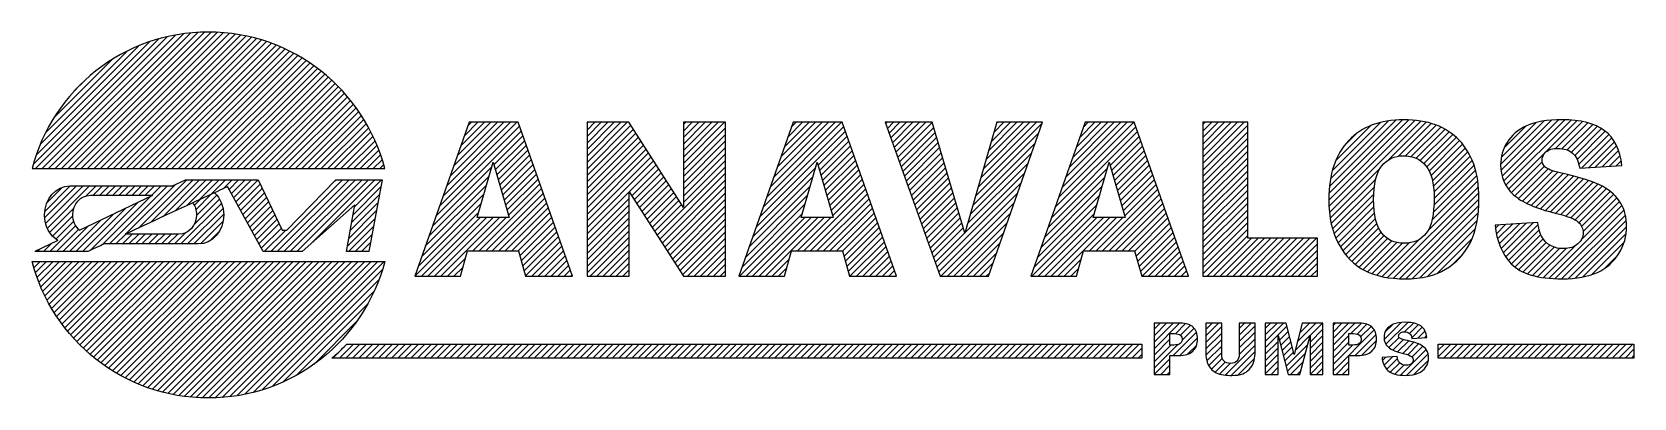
# Model space of a CAD drawing. Header units: millimetres. Extents: x 16.7 to 60.3, y 23.1 to 33.
import ezdxf

# ---------------------------------------------------------------- set-up
doc = ezdxf.new("R2010")
doc.units = ezdxf.units.MM
doc.header["$MEASUREMENT"] = 0
doc.layers.add('Layer 1', color=7, linetype='Continuous')

msp = doc.modelspace()

# ---------------------------------------------------------------- linework, layer by layer
at = {"color": 0}
for p, q in [((16.705, 29.433), (20.125, 32.853)), ((16.771, 29.322), (20.363, 32.914)), ((16.784, 29.689), (19.869, 32.773)), ((16.948, 29.322), (20.586, 32.96)), ((17.124, 29.322), (20.796, 32.993)), ((17.301, 29.322), (20.996, 33.016)), ((17.478, 29.322), (21.187, 33.031)), ((17.655, 29.322), (21.371, 33.038)), ((17.832, 29.322), (21.548, 33.039)), ((18.008, 29.322), (21.72, 33.034)), ((18.185, 29.322), (21.886, 33.023)), ((18.362, 29.322), (22.046, 33.007)), ((18.539, 29.322), (22.203, 32.986)), ((18.715, 29.322), (22.355, 32.962)), ((18.892, 29.322), (22.503, 32.933)), ((19.069, 29.322), (22.647, 32.9)), ((19.246, 29.322), (22.787, 32.864)), ((19.422, 29.322), (22.925, 32.825)), ((19.599, 29.322), (23.058, 32.781)), ((19.776, 29.322), (23.189, 32.735)), ((16.892, 29.974), (19.585, 32.666)), ((17.039, 30.298), (19.261, 32.519)), ((17.266, 30.701), (18.857, 32.292)), ((19.953, 29.322), (23.317, 32.686)), ((20.13, 29.322), (23.441, 32.634)), ((20.306, 29.322), (23.563, 32.579)), ((20.483, 29.322), (23.683, 32.522)), ((20.66, 29.322), (23.799, 32.461)), ((20.837, 29.322), (23.913, 32.399)), ((21.013, 29.322), (24.025, 32.334)), ((21.19, 29.322), (24.134, 32.266)), ((21.367, 29.322), (24.241, 32.196)), ((21.544, 29.322), (24.346, 32.124)), ((21.721, 29.322), (24.447, 32.049)), ((21.897, 29.322), (24.548, 31.972)), ((22.074, 29.322), (24.645, 31.893)), ((17.823, 31.435), (18.12, 31.732)), ((22.251, 29.322), (24.74, 31.811)), ((22.428, 29.322), (24.834, 31.728)), ((22.604, 29.322), (24.924, 31.642)), ((22.781, 29.322), (25.013, 31.554)), ((22.958, 29.322), (25.099, 31.463)), ((23.135, 29.322), (25.183, 31.371)), ((23.312, 29.322), (25.266, 31.276)), ((23.488, 29.322), (25.345, 31.179)), ((23.665, 29.322), (25.423, 31.079)), ((23.842, 29.322), (25.498, 30.978)), ((24.019, 29.322), (25.571, 30.874)), ((24.195, 29.322), (25.641, 30.768)), ((24.372, 29.322), (25.71, 30.659)), ((24.549, 29.322), (25.775, 30.548)), ((27.865, 28.572), (29.874, 30.581)), ((27.961, 28.845), (29.697, 30.581)), ((28.058, 29.119), (29.52, 30.581)), ((28.155, 29.392), (29.343, 30.581)), ((28.252, 29.666), (29.166, 30.581)), ((28.348, 29.939), (28.99, 30.581)), ((28.445, 30.213), (28.813, 30.581)), ((28.542, 30.486), (28.636, 30.581)), ((31.784, 30.547), (31.818, 30.581)), ((31.784, 30.37), (31.995, 30.581)), ((31.784, 30.193), (32.172, 30.581)), ((31.784, 30.017), (32.348, 30.581)), ((31.784, 29.84), (32.525, 30.581)), ((31.784, 29.663), (32.702, 30.581)), ((31.784, 29.486), (32.879, 30.581)), ((34.408, 30.519), (34.47, 30.581)), ((34.408, 30.342), (34.647, 30.581)), ((34.408, 30.165), (34.823, 30.581)), ((34.408, 29.989), (35, 30.581)), ((34.408, 29.812), (35.177, 30.581)), ((34.408, 29.635), (35.354, 30.581)), ((34.408, 29.458), (35.53, 30.581)), ((36.676, 28.544), (38.712, 30.581)), ((36.773, 28.818), (38.536, 30.581)), ((36.869, 29.091), (38.359, 30.581)), ((36.966, 29.365), (38.182, 30.581)), ((37.063, 29.638), (38.005, 30.581)), ((37.159, 29.912), (37.829, 30.581)), ((37.256, 30.185), (37.652, 30.581)), ((37.353, 30.459), (37.475, 30.581)), ((39.916, 30.547), (39.95, 30.581)), ((39.962, 30.416), (40.127, 30.581)), ((40.009, 30.286), (40.303, 30.581)), ((40.055, 30.156), (40.48, 30.581)), ((40.101, 30.025), (40.657, 30.581)), ((40.148, 29.895), (40.834, 30.581)), ((40.194, 29.764), (41.011, 30.581)), ((40.241, 29.634), (41.18, 30.574)), ((42.43, 28.818), (44.171, 30.559)), ((42.502, 29.067), (44.016, 30.581)), ((42.574, 29.316), (43.839, 30.581)), ((42.646, 29.565), (43.662, 30.581)), ((42.718, 29.814), (43.485, 30.581)), ((42.791, 30.063), (43.309, 30.581)), ((42.863, 30.312), (43.132, 30.581)), ((42.935, 30.56), (42.955, 30.581)), ((44.627, 28.54), (46.667, 30.581)), ((44.724, 28.814), (46.491, 30.581)), ((44.82, 29.087), (46.314, 30.581)), ((44.917, 29.361), (46.137, 30.581)), ((45.014, 29.634), (45.96, 30.581)), ((45.11, 29.908), (45.783, 30.581)), ((45.207, 30.181), (45.607, 30.581)), ((45.304, 30.455), (45.43, 30.581)), ((48.549, 30.518), (48.612, 30.581)), ((48.549, 30.341), (48.789, 30.581)), ((48.549, 30.165), (48.965, 30.581)), ((48.549, 29.988), (49.142, 30.581)), ((48.549, 29.811), (49.319, 30.581)), ((48.549, 29.634), (49.496, 30.581)), ((48.549, 29.458), (49.673, 30.581)), ((51.977, 28.465), (54.159, 30.648)), ((51.981, 28.646), (53.986, 30.651)), ((51.983, 28.295), (54.324, 30.636)), ((51.994, 28.837), (53.802, 30.644)), ((51.994, 28.129), (54.481, 30.616)), ((52.023, 29.042), (53.604, 30.623)), ((52.075, 29.27), (53.382, 30.578)), ((53.595, 29.553), (54.629, 30.587)), ((53.878, 29.66), (54.768, 30.55)), ((56.655, 29.431), (57.844, 30.62)), ((56.665, 29.265), (58.042, 30.642)), ((56.676, 29.629), (57.625, 30.578)), ((56.695, 29.117), (58.227, 30.65)), ((56.739, 28.985), (58.404, 30.65)), ((56.797, 28.866), (58.573, 30.642)), ((56.868, 28.761), (58.734, 30.626)), ((58.153, 29.869), (58.886, 30.601)), ((58.324, 29.863), (59.029, 30.567)), ((24.726, 29.322), (25.839, 30.435)), ((24.903, 29.322), (25.899, 30.319)), ((25.079, 29.322), (25.957, 30.2)), ((27.671, 28.025), (29.988, 30.342)), ((27.768, 28.298), (29.942, 30.472)), ((29.247, 29.424), (30.035, 30.211)), ((31.784, 29.31), (32.975, 30.5)), ((31.784, 29.133), (33.044, 30.392)), ((31.784, 28.956), (33.113, 30.285)), ((31.784, 28.779), (33.182, 30.177)), ((34.408, 29.281), (35.557, 30.43)), ((34.408, 29.105), (35.557, 30.253)), ((36.482, 27.997), (38.814, 30.329)), ((36.579, 28.271), (38.768, 30.459)), ((38.072, 29.41), (38.86, 30.198)), ((40.287, 29.504), (41.221, 30.437)), ((40.333, 29.373), (41.261, 30.301)), ((40.38, 29.243), (41.301, 30.164)), ((42.358, 28.569), (44.076, 30.288)), ((44.433, 27.993), (46.767, 30.327)), ((44.53, 28.267), (46.721, 30.457)), ((46.025, 29.408), (46.813, 30.196)), ((48.549, 29.281), (49.769, 30.5)), ((48.549, 29.104), (49.769, 30.324)), ((48.549, 28.927), (49.769, 30.147)), ((52.167, 29.54), (53.12, 30.493)), ((52.422, 29.972), (52.696, 30.245)), ((54.065, 29.669), (54.9, 30.505)), ((54.219, 29.647), (55.024, 30.452)), ((54.352, 29.603), (55.141, 30.392)), ((54.466, 29.541), (55.25, 30.325)), ((54.563, 29.46), (55.353, 30.251)), ((54.644, 29.365), (55.449, 30.17)), ((56.753, 29.883), (57.354, 30.484)), ((58.467, 29.829), (59.162, 30.524)), ((58.581, 29.767), (59.286, 30.471)), ((58.672, 29.68), (59.4, 30.409)), ((58.739, 29.571), (59.504, 30.336)), ((58.784, 29.439), (59.597, 30.252)), ((58.856, 29.335), (59.68, 30.158)), ((25.256, 29.322), (26.013, 30.079)), ((25.433, 29.322), (26.065, 29.954)), ((25.61, 29.322), (26.115, 29.827)), ((25.786, 29.322), (26.162, 29.698)), ((29.286, 29.286), (30.081, 30.081)), ((29.326, 29.149), (30.127, 29.95)), ((29.366, 29.012), (30.173, 29.82)), ((29.406, 28.875), (30.219, 29.689)), ((31.784, 28.602), (33.251, 30.069)), ((31.784, 28.426), (33.32, 29.961)), ((31.784, 28.249), (33.389, 29.853)), ((31.784, 28.072), (33.458, 29.746)), ((34.408, 28.928), (35.557, 30.077)), ((34.408, 28.751), (35.557, 29.9)), ((34.408, 28.574), (35.557, 29.723)), ((38.111, 29.273), (38.906, 30.067)), ((38.151, 29.136), (38.953, 29.937)), ((38.191, 28.998), (38.999, 29.806)), ((38.23, 28.861), (39.045, 29.676)), ((40.426, 29.112), (41.341, 30.028)), ((40.472, 28.982), (41.382, 29.891)), ((40.519, 28.852), (41.422, 29.754)), ((42.213, 28.071), (43.886, 29.744)), ((42.286, 28.32), (43.981, 30.016)), ((46.064, 29.271), (46.859, 30.066)), ((46.104, 29.133), (46.906, 29.935)), ((46.144, 28.996), (46.952, 29.804)), ((46.183, 28.859), (46.998, 29.674)), ((48.549, 28.75), (49.769, 29.97)), ((48.549, 28.574), (49.769, 29.793)), ((54.71, 29.254), (55.538, 30.082)), ((54.762, 29.129), (55.62, 29.988)), ((54.8, 28.991), (55.695, 29.886)), ((54.826, 28.84), (55.764, 29.778)), ((54.84, 28.677), (55.826, 29.663)), ((59.045, 29.346), (59.751, 30.053)), ((59.233, 29.358), (59.813, 29.938)), ((59.422, 29.37), (59.864, 29.812)), ((59.61, 29.381), (59.905, 29.677)), ((25.963, 29.322), (26.206, 29.564)), ((26.14, 29.322), (26.246, 29.428)), ((27.575, 27.751), (29.189, 29.366)), ((29.445, 28.738), (30.266, 29.558)), ((29.485, 28.601), (30.312, 29.428)), ((29.525, 28.464), (30.358, 29.297)), ((31.784, 27.895), (33.527, 29.638)), ((31.784, 27.719), (33.596, 29.53)), ((32.932, 28.689), (33.665, 29.422)), ((33.001, 28.581), (33.734, 29.315)), ((33.692, 27.505), (35.557, 29.37)), ((34.408, 28.398), (35.557, 29.546)), ((36.386, 27.724), (38.003, 29.341)), ((38.27, 28.724), (39.091, 29.545)), ((38.31, 28.587), (39.137, 29.415)), ((38.35, 28.45), (39.184, 29.284)), ((40.565, 28.721), (41.462, 29.618)), ((40.612, 28.591), (41.502, 29.481)), ((40.658, 28.46), (41.542, 29.345)), ((42.141, 27.822), (43.792, 29.473)), ((44.337, 27.72), (45.954, 29.337)), ((46.223, 28.722), (47.044, 29.543)), ((46.263, 28.585), (47.09, 29.413)), ((46.302, 28.448), (47.137, 29.282)), ((48.549, 28.397), (49.769, 29.617)), ((48.549, 28.22), (49.769, 29.44)), ((48.549, 28.043), (49.769, 29.263)), ((52.016, 27.974), (53.384, 29.342)), ((54.821, 28.128), (55.971, 29.278)), ((54.838, 28.322), (55.93, 29.413)), ((54.845, 28.505), (55.882, 29.542)), ((56.95, 28.666), (57.787, 29.503)), ((57.042, 28.581), (57.847, 29.386)), ((57.142, 28.504), (57.95, 29.312)), ((57.251, 28.436), (58.077, 29.262)), ((57.366, 28.374), (58.215, 29.224)), ((59.799, 29.393), (59.937, 29.531)), ((17.017, 27.978), (17.887, 28.848)), ((17.018, 28.155), (17.711, 28.848)), ((17.044, 27.827), (18.064, 28.848)), ((17.08, 28.393), (17.496, 28.81)), ((17.091, 27.697), (18.241, 28.848)), ((18.149, 28.579), (18.418, 28.848)), ((18.341, 28.594), (18.595, 28.848)), ((18.517, 28.594), (18.771, 28.848)), ((18.694, 28.594), (18.948, 28.848)), ((18.782, 27.268), (20.362, 28.848)), ((18.871, 28.594), (19.125, 28.848)), ((19.048, 28.594), (19.302, 28.848)), ((19.224, 28.594), (19.478, 28.848)), ((19.241, 27.55), (20.578, 28.887)), ((19.401, 28.594), (19.655, 28.848)), ((19.571, 27.703), (20.884, 29.015)), ((19.578, 28.594), (19.832, 28.848)), ((19.755, 28.594), (20.009, 28.848)), ((19.901, 27.856), (21.061, 29.015)), ((19.932, 28.594), (20.186, 28.848)), ((20.231, 28.009), (21.237, 29.015)), ((20.561, 28.162), (21.414, 29.015)), ((20.89, 28.315), (21.591, 29.015)), ((21.22, 28.468), (21.768, 29.015)), ((21.55, 28.621), (21.944, 29.015)), ((21.88, 28.774), (22.121, 29.015)), ((22.038, 28.755), (22.298, 29.015)), ((22.1, 28.641), (22.475, 29.015)), ((22.163, 28.527), (22.652, 29.015)), ((22.226, 28.413), (22.827, 29.014)), ((22.288, 28.298), (22.885, 28.895)), ((23.172, 27.061), (25.126, 29.015)), ((23.349, 27.061), (25.303, 29.015)), ((23.525, 27.061), (25.48, 29.015)), ((23.702, 27.061), (25.657, 29.015)), ((23.879, 27.061), (25.834, 29.015)), ((24.303, 27.308), (26.01, 29.015)), ((24.865, 28.931), (24.95, 29.015)), ((24.865, 28.931), (24.95, 29.015)), ((25.413, 28.065), (26.168, 28.82)), ((25.451, 28.279), (26.187, 29.015)), ((27.381, 27.204), (29.046, 28.87)), ((27.478, 27.478), (29.118, 29.118)), ((29.564, 28.327), (30.404, 29.167)), ((29.604, 28.19), (30.45, 29.036)), ((29.644, 28.053), (30.497, 28.906)), ((33.07, 28.474), (33.803, 29.207)), ((33.139, 28.366), (33.872, 29.099)), ((33.208, 28.258), (33.941, 28.991)), ((33.277, 28.151), (34.01, 28.884)), ((33.761, 27.397), (35.557, 29.193)), ((33.83, 27.289), (35.557, 29.016)), ((33.899, 27.182), (35.557, 28.839)), ((36.192, 27.177), (37.86, 28.845)), ((36.289, 27.45), (37.932, 29.093)), ((38.389, 28.313), (39.23, 29.154)), ((38.429, 28.176), (39.276, 29.023)), ((38.469, 28.039), (39.322, 28.892)), ((40.704, 28.33), (41.583, 29.208)), ((40.751, 28.2), (41.623, 29.072)), ((40.797, 28.069), (41.663, 28.935)), ((40.843, 27.939), (41.703, 28.799)), ((41.307, 26.635), (43.602, 28.929)), ((42.069, 27.573), (43.697, 29.201)), ((44.143, 27.173), (45.811, 28.841)), ((44.24, 27.446), (45.883, 29.089)), ((46.342, 28.311), (47.183, 29.152)), ((46.382, 28.174), (47.229, 29.021)), ((46.422, 28.037), (47.275, 28.89)), ((48.549, 27.867), (49.769, 29.086)), ((48.549, 27.69), (49.769, 28.909)), ((52.043, 27.825), (53.255, 29.036)), ((52.078, 27.682), (53.217, 28.821)), ((53.578, 26.355), (56.05, 28.827)), ((54.678, 27.632), (56.031, 28.985)), ((54.784, 27.914), (56.005, 29.135)), ((57.487, 28.318), (58.359, 29.191)), ((57.612, 28.267), (58.501, 29.156)), ((57.743, 28.221), (58.641, 29.119)), ((57.878, 28.179), (58.779, 29.081)), ((58.016, 28.141), (58.915, 29.04)), ((58.157, 28.105), (59.049, 28.996)), ((58.298, 28.069), (59.178, 28.949)), ((58.434, 28.029), (59.303, 28.897)), ((58.564, 27.982), (59.421, 28.839)), ((17.97, 27.644), (19.963, 28.594)), ((18.252, 27.09), (19.566, 28.404)), ((18.582, 27.244), (19.903, 28.565)), ((20.727, 27.268), (21.834, 28.375)), ((21.093, 27.811), (21.776, 28.493)), ((21.093, 28.321), (21.258, 28.486)), ((21.137, 28.2), (21.55, 28.621)), ((21.153, 28.047), (21.703, 28.597)), ((22.351, 28.184), (22.942, 28.776)), ((22.413, 28.07), (23, 28.657)), ((22.476, 27.956), (23.057, 28.537)), ((22.538, 27.842), (23.115, 28.418)), ((25.337, 27.636), (26.087, 28.385)), ((25.375, 27.85), (26.127, 28.602)), ((27.188, 26.657), (28.904, 28.373)), ((27.284, 26.931), (28.975, 28.621)), ((28.849, 27.082), (30.543, 28.775)), ((29.026, 27.082), (30.589, 28.644)), ((29.203, 27.082), (30.635, 28.514)), ((29.38, 27.082), (30.681, 28.383)), ((31.784, 27.542), (32.93, 28.688)), ((31.784, 27.365), (32.93, 28.511)), ((33.346, 28.043), (34.079, 28.776)), ((33.415, 27.935), (34.148, 28.668)), ((33.485, 27.828), (34.217, 28.56)), ((33.554, 27.72), (34.286, 28.452)), ((33.968, 27.074), (35.557, 28.662)), ((34.038, 26.967), (35.557, 28.486)), ((35.999, 26.63), (37.717, 28.348)), ((36.096, 26.903), (37.789, 28.596)), ((37.688, 27.082), (39.368, 28.762)), ((37.865, 27.082), (39.415, 28.631)), ((38.042, 27.082), (39.461, 28.501)), ((38.219, 27.082), (39.507, 28.37)), ((40.89, 27.808), (41.743, 28.662)), ((40.936, 27.678), (41.784, 28.525)), ((40.983, 27.548), (41.824, 28.389)), ((41.354, 26.504), (43.507, 28.658)), ((41.416, 26.39), (43.412, 28.386)), ((44.046, 26.899), (45.74, 28.593)), ((45.643, 27.082), (47.321, 28.76)), ((45.82, 27.082), (47.368, 28.629)), ((45.997, 27.082), (47.414, 28.499)), ((46.173, 27.082), (47.46, 28.368)), ((48.549, 27.513), (49.769, 28.733)), ((48.549, 27.336), (49.769, 28.556)), ((48.549, 27.16), (49.769, 28.379)), ((52.122, 27.55), (53.201, 28.629)), ((52.17, 27.422), (53.197, 28.448)), ((53.736, 26.335), (56.06, 28.66)), ((53.899, 26.322), (56.064, 28.486)), ((58.684, 27.924), (59.531, 28.772)), ((58.783, 27.847), (59.636, 28.7)), ((58.85, 27.383), (59.892, 28.426)), ((58.859, 27.746), (59.732, 28.62)), ((58.899, 27.609), (59.817, 28.528)), ((17.153, 27.583), (17.814, 28.244)), ((17.232, 27.485), (17.784, 28.037)), ((17.692, 27.061), (18.553, 27.922)), ((17.869, 27.061), (18.89, 28.083)), ((18.045, 27.061), (19.228, 28.243)), ((20.904, 27.268), (21.874, 28.238)), ((21.08, 27.268), (21.892, 28.08)), ((22.601, 27.727), (23.173, 28.299)), ((22.663, 27.613), (23.23, 28.18)), ((22.726, 27.499), (23.288, 28.061)), ((22.789, 27.385), (23.346, 27.942)), ((25.262, 27.206), (26.005, 27.95)), ((25.3, 27.421), (26.046, 28.167)), ((27.097, 26.39), (28.832, 28.125)), ((27.274, 26.39), (28.872, 27.988)), ((27.45, 26.39), (29.049, 27.988)), ((27.627, 26.39), (29.226, 27.988)), ((27.804, 26.39), (29.402, 27.988)), ((28.673, 27.082), (29.579, 27.988)), ((29.556, 27.082), (30.728, 28.253)), ((29.733, 27.082), (30.774, 28.122)), ((29.91, 27.082), (30.82, 27.992)), ((31.784, 27.188), (32.93, 28.334)), ((31.784, 27.011), (32.93, 28.158)), ((31.784, 26.835), (32.93, 27.981)), ((33.623, 27.612), (34.355, 28.345)), ((34.107, 26.859), (35.557, 28.309)), ((34.176, 26.751), (35.557, 28.132)), ((34.245, 26.644), (35.557, 27.955)), ((35.936, 26.39), (37.646, 28.1)), ((36.113, 26.39), (37.711, 27.988)), ((36.289, 26.39), (37.888, 27.988)), ((36.466, 26.39), (38.064, 27.988)), ((36.643, 26.39), (38.241, 27.988)), ((37.511, 27.082), (38.418, 27.988)), ((38.395, 27.082), (39.553, 28.24)), ((38.572, 27.082), (39.599, 28.109)), ((38.741, 27.074), (39.646, 27.978)), ((41.029, 27.417), (41.864, 28.252)), ((41.075, 27.287), (41.904, 28.116)), ((41.122, 27.156), (41.945, 27.979)), ((41.593, 26.39), (43.317, 28.114)), ((43.891, 26.39), (45.597, 28.096)), ((43.95, 26.626), (45.669, 28.345)), ((44.067, 26.39), (45.666, 27.988)), ((44.244, 26.39), (45.843, 27.988)), ((44.421, 26.39), (46.019, 27.988)), ((44.598, 26.39), (46.196, 27.988)), ((45.466, 27.082), (46.373, 27.988)), ((46.35, 27.082), (47.506, 28.238)), ((46.527, 27.082), (47.552, 28.107)), ((46.694, 27.072), (47.599, 27.976)), ((48.549, 26.983), (49.769, 28.202)), ((48.549, 26.806), (49.769, 28.026)), ((52.228, 27.302), (53.202, 28.277)), ((52.292, 27.189), (53.217, 28.115)), ((52.36, 27.081), (53.244, 27.965)), ((54.074, 26.32), (56.057, 28.304)), ((54.258, 26.327), (56.043, 28.112)), ((57.978, 26.335), (59.957, 28.314)), ((58.144, 26.324), (60.01, 28.19)), ((58.316, 26.319), (60.051, 28.054)), ((17.161, 27.061), (17.868, 27.768)), ((17.324, 27.4), (17.812, 27.889)), ((17.338, 27.061), (17.947, 27.669)), ((17.515, 27.061), (18.215, 27.761)), ((18.959, 27.268), (19.226, 27.534)), ((19.136, 27.268), (19.403, 27.534)), ((19.313, 27.268), (19.58, 27.534)), ((19.489, 27.268), (19.756, 27.534)), ((19.666, 27.268), (19.933, 27.534)), ((19.843, 27.268), (20.11, 27.534)), ((20.02, 27.268), (20.287, 27.534)), ((20.197, 27.268), (20.463, 27.534)), ((20.373, 27.268), (20.64, 27.534)), ((20.55, 27.268), (20.86, 27.577)), ((21.262, 27.272), (21.875, 27.886)), ((21.536, 27.37), (21.752, 27.586)), ((22.851, 27.271), (23.403, 27.823)), ((22.914, 27.156), (23.461, 27.703)), ((22.995, 27.061), (23.581, 27.647)), ((25.293, 27.061), (25.965, 27.732)), ((25.47, 27.061), (25.924, 27.515)), ((29.955, 26.949), (30.866, 27.861)), ((29.993, 26.811), (30.912, 27.73)), ((30.032, 26.673), (30.959, 27.6)), ((31.784, 26.658), (32.93, 27.804)), ((31.784, 26.481), (32.93, 27.627)), ((34.314, 26.536), (35.557, 27.779)), ((34.383, 26.428), (35.557, 27.602)), ((38.78, 26.936), (39.692, 27.848)), ((38.818, 26.797), (39.738, 27.717)), ((38.857, 26.659), (39.784, 27.587)), ((41.168, 27.026), (41.985, 27.843)), ((41.214, 26.896), (42.025, 27.706)), ((41.261, 26.765), (42.065, 27.569)), ((41.769, 26.39), (43.222, 27.843)), ((41.946, 26.39), (43.127, 27.571)), ((46.733, 26.934), (47.645, 27.846)), ((46.771, 26.795), (47.691, 27.715)), ((46.81, 26.657), (47.737, 27.585)), ((48.549, 26.629), (49.769, 27.849)), ((48.549, 26.452), (49.769, 27.672)), ((48.664, 26.39), (49.769, 27.495)), ((52.437, 26.981), (53.281, 27.826)), ((52.518, 26.885), (53.333, 27.7)), ((52.604, 26.795), (53.399, 27.59)), ((52.701, 26.714), (53.482, 27.495)), ((54.454, 26.347), (56.014, 27.907)), ((54.673, 26.389), (55.965, 27.681)), ((56.515, 27.7), (56.597, 27.782)), ((56.538, 27.547), (56.786, 27.795)), ((56.572, 27.404), (56.976, 27.808)), ((56.615, 27.27), (57.165, 27.82)), ((56.666, 27.144), (57.354, 27.833)), ((56.726, 27.028), (57.544, 27.845)), ((56.794, 26.919), (57.675, 27.799)), ((56.87, 26.818), (57.706, 27.654)), ((56.953, 26.724), (57.751, 27.522)), ((58.496, 26.322), (60.076, 27.903)), ((58.688, 26.337), (60.084, 27.734)), ((58.897, 26.37), (60.068, 27.541)), ((17.378, 27.362), (16.746, 27.061)), ((16.808, 27.061), (16.864, 27.117)), ((16.985, 27.061), (17.202, 27.278)), ((25.647, 27.061), (25.883, 27.297)), ((25.824, 27.061), (25.843, 27.08)), ((25.824, 27.061), (25.843, 27.08)), ((30.071, 26.535), (31.005, 27.469)), ((30.109, 26.397), (31.051, 27.339)), ((30.279, 26.39), (31.097, 27.208)), ((30.456, 26.39), (31.143, 27.078)), ((31.87, 26.39), (32.93, 27.45)), ((32.047, 26.39), (32.93, 27.274)), ((32.223, 26.39), (32.93, 27.097)), ((34.522, 26.39), (35.557, 27.425)), ((34.698, 26.39), (35.557, 27.248)), ((34.875, 26.39), (35.557, 27.072)), ((38.896, 26.521), (39.83, 27.456)), ((38.941, 26.39), (39.877, 27.326)), ((39.118, 26.39), (39.923, 27.195)), ((39.294, 26.39), (39.969, 27.064)), ((42.123, 26.39), (43.032, 27.299)), ((46.848, 26.519), (47.784, 27.454)), ((46.896, 26.39), (47.83, 27.324)), ((47.073, 26.39), (47.876, 27.193)), ((47.249, 26.39), (47.922, 27.062)), ((48.84, 26.39), (49.873, 27.422)), ((49.017, 26.39), (50.05, 27.422)), ((49.194, 26.39), (50.226, 27.422)), ((49.371, 26.39), (50.403, 27.422)), ((49.548, 26.39), (50.58, 27.422)), ((49.724, 26.39), (50.757, 27.422)), ((49.901, 26.39), (50.933, 27.422)), ((50.078, 26.39), (51.11, 27.422)), ((50.255, 26.39), (51.287, 27.422)), ((50.431, 26.39), (51.464, 27.422)), ((50.608, 26.39), (51.641, 27.422)), ((50.785, 26.39), (51.671, 27.275)), ((50.962, 26.39), (51.671, 27.099)), ((52.802, 26.639), (53.579, 27.416)), ((52.91, 26.57), (53.692, 27.353)), ((53.028, 26.512), (53.825, 27.309)), ((53.154, 26.461), (53.983, 27.29)), ((53.287, 26.417), (54.168, 27.298)), ((53.428, 26.381), (54.44, 27.394)), ((54.932, 26.471), (55.877, 27.416)), ((57.046, 26.641), (57.813, 27.407)), ((57.151, 26.569), (57.894, 27.312)), ((57.266, 26.507), (57.994, 27.235)), ((57.391, 26.455), (58.116, 27.18)), ((57.524, 26.412), (58.261, 27.148)), ((57.667, 26.378), (58.435, 27.145)), ((57.819, 26.353), (58.687, 27.22)), ((59.138, 26.434), (60.012, 27.308)), ((16.683, 26.76), (16.716, 26.793)), ((16.722, 26.621), (16.893, 26.793)), ((16.764, 26.487), (17.07, 26.793)), ((16.809, 26.355), (17.247, 26.793)), ((16.857, 26.226), (17.423, 26.793)), ((16.909, 26.101), (17.6, 26.793)), ((16.963, 25.978), (17.777, 26.793)), ((17.019, 25.858), (17.954, 26.793)), ((17.079, 25.741), (18.131, 26.793)), ((17.141, 25.626), (18.307, 26.793)), ((17.205, 25.513), (18.484, 26.793)), ((17.272, 25.404), (18.661, 26.793)), ((17.341, 25.296), (18.838, 26.793)), ((17.413, 25.191), (19.014, 26.793)), ((17.487, 25.088), (19.191, 26.793)), ((17.563, 24.987), (19.368, 26.793)), ((17.642, 24.89), (19.545, 26.793)), ((17.723, 24.794), (19.722, 26.793)), ((17.805, 24.7), (19.898, 26.793)), ((17.891, 24.609), (20.075, 26.793)), ((17.978, 24.519), (20.252, 26.793)), ((18.068, 24.432), (20.429, 26.793)), ((18.16, 24.347), (20.605, 26.793)), ((18.254, 24.264), (20.782, 26.793)), ((18.351, 24.184), (20.959, 26.793)), ((18.449, 24.106), (21.136, 26.793)), ((18.55, 24.03), (21.313, 26.793)), ((18.653, 23.957), (21.489, 26.793)), ((18.758, 23.885), (21.666, 26.793)), ((18.867, 23.816), (21.843, 26.793)), ((18.977, 23.75), (22.02, 26.793)), ((19.089, 23.685), (22.196, 26.793)), ((19.205, 23.625), (22.373, 26.793)), ((19.323, 23.566), (22.55, 26.793)), ((19.443, 23.509), (22.727, 26.793)), ((19.567, 23.456), (22.904, 26.793)), ((19.693, 23.405), (23.08, 26.793)), ((19.822, 23.357), (23.257, 26.793)), ((19.954, 23.313), (23.434, 26.793)), ((20.09, 23.272), (23.611, 26.793)), ((20.228, 23.233), (23.787, 26.793)), ((20.37, 23.199), (23.964, 26.793)), ((20.516, 23.168), (24.141, 26.793)), ((20.666, 23.141), (24.318, 26.793)), ((20.82, 23.118), (24.494, 26.793)), ((20.979, 23.1), (24.671, 26.793)), ((21.142, 23.087), (24.848, 26.793)), ((21.31, 23.078), (25.025, 26.793)), ((21.484, 23.075), (25.202, 26.793)), ((21.664, 23.078), (25.378, 26.793)), ((21.852, 23.089), (25.555, 26.793)), ((22.047, 23.108), (25.732, 26.793)), ((22.252, 23.136), (25.909, 26.793)), ((22.468, 23.175), (26.085, 26.793)), ((22.696, 23.227), (26.262, 26.793)), ((27.981, 26.39), (28.475, 26.884)), ((28.158, 26.39), (28.407, 26.639)), ((30.632, 26.39), (31.19, 26.947)), ((30.809, 26.39), (31.236, 26.816)), ((30.986, 26.39), (31.282, 26.686)), ((32.4, 26.39), (32.93, 26.92)), ((32.577, 26.39), (32.93, 26.743)), ((35.052, 26.39), (35.557, 26.895)), ((35.229, 26.39), (35.557, 26.718)), ((36.82, 26.39), (37.289, 26.859)), ((36.996, 26.39), (37.221, 26.615)), ((39.471, 26.39), (40.015, 26.934)), ((39.648, 26.39), (40.062, 26.803)), ((39.825, 26.39), (40.108, 26.673)), ((42.3, 26.39), (42.937, 27.028)), ((42.476, 26.39), (42.843, 26.756)), ((44.775, 26.39), (45.24, 26.855)), ((44.951, 26.39), (45.173, 26.611)), ((47.426, 26.39), (47.968, 26.932)), ((47.603, 26.39), (48.015, 26.801)), ((47.78, 26.39), (48.061, 26.671)), ((51.139, 26.39), (51.671, 26.922)), ((51.315, 26.39), (51.671, 26.745)), ((55.363, 26.725), (55.616, 26.978)), ((59.491, 26.61), (59.836, 26.956)), ((22.942, 23.296), (26.21, 26.564)), ((23.212, 23.388), (26.118, 26.294)), ((28.335, 26.391), (28.34, 26.395)), ((31.163, 26.39), (31.328, 26.555)), ((31.34, 26.39), (31.374, 26.425)), ((32.754, 26.39), (32.93, 26.567)), ((35.405, 26.39), (35.557, 26.541)), ((40.002, 26.39), (40.154, 26.542)), ((40.178, 26.39), (40.2, 26.412)), ((42.653, 26.39), (42.748, 26.484)), ((47.957, 26.39), (48.107, 26.54)), ((48.133, 26.39), (48.153, 26.41)), ((51.492, 26.39), (51.671, 26.568)), ((51.669, 26.39), (51.671, 26.392)), ((23.511, 23.511), (25.995, 25.995)), ((23.864, 23.688), (25.818, 25.641)), ((24.342, 23.988), (25.519, 25.165)), ((47.22, 24.946), (47.385, 25.111)), ((47.22, 24.769), (47.562, 25.111)), ((47.22, 24.592), (47.739, 25.111)), ((47.22, 24.415), (47.915, 25.111)), ((47.743, 24.232), (48.375, 24.864)), ((47.806, 24.825), (48.079, 25.098)), ((47.939, 24.782), (48.212, 25.054)), ((47.982, 24.647), (48.309, 24.975)), ((48.63, 24.942), (48.799, 25.111)), ((48.63, 24.766), (48.976, 25.111)), ((48.63, 24.589), (49.061, 25.019)), ((49.538, 24.966), (49.683, 25.111)), ((49.538, 24.789), (49.86, 25.111)), ((49.538, 24.612), (49.968, 25.043)), ((49.538, 24.436), (49.968, 24.866)), ((50.249, 24.97), (50.39, 25.111)), ((50.249, 24.793), (50.567, 25.111)), ((50.249, 24.616), (50.744, 25.111)), ((50.249, 24.44), (50.838, 25.028)), ((50.636, 24.649), (50.874, 24.888)), ((51.125, 24.608), (51.628, 25.111)), ((51.186, 24.846), (51.451, 25.111)), ((51.247, 25.084), (51.274, 25.111)), ((51.467, 24.774), (51.804, 25.111)), ((51.467, 24.597), (51.819, 24.949)), ((52.093, 25.046), (52.158, 25.111)), ((52.093, 24.869), (52.335, 25.111)), ((52.093, 24.692), (52.512, 25.111)), ((52.093, 24.515), (52.688, 25.111)), ((52.093, 23.808), (53.215, 24.93)), ((52.581, 24.827), (52.863, 25.109)), ((52.747, 24.816), (53.013, 25.083)), ((52.843, 24.735), (53.131, 25.024)), ((53.485, 24.671), (53.943, 25.129)), ((53.512, 24.874), (53.708, 25.07)), ((53.531, 24.54), (54.125, 25.134)), ((54.042, 24.874), (54.282, 25.114)), ((54.175, 24.83), (54.416, 25.071)), ((54.237, 24.715), (54.521, 24.999)), ((54.402, 24.704), (54.596, 24.897)), ((24.867, 24.16), (25.248, 24.541)), ((25.044, 24.16), (25.425, 24.541)), ((25.221, 24.16), (25.602, 24.541)), ((25.397, 24.16), (25.779, 24.541)), ((25.574, 24.16), (25.955, 24.541)), ((25.751, 24.16), (26.132, 24.541)), ((25.928, 24.16), (26.309, 24.541)), ((26.105, 24.16), (26.486, 24.541)), ((26.281, 24.16), (26.663, 24.541)), ((26.458, 24.16), (26.839, 24.541)), ((26.635, 24.16), (27.016, 24.541)), ((26.812, 24.16), (27.193, 24.541)), ((26.988, 24.16), (27.37, 24.541)), ((27.165, 24.16), (27.546, 24.541)), ((27.342, 24.16), (27.723, 24.541)), ((27.519, 24.16), (27.9, 24.541)), ((27.696, 24.16), (28.077, 24.541)), ((27.872, 24.16), (28.254, 24.541)), ((28.049, 24.16), (28.43, 24.541)), ((28.226, 24.16), (28.607, 24.541)), ((28.403, 24.16), (28.784, 24.541)), ((28.579, 24.16), (28.961, 24.541)), ((28.756, 24.16), (29.137, 24.541)), ((28.933, 24.16), (29.314, 24.541)), ((29.11, 24.16), (29.491, 24.541)), ((29.287, 24.16), (29.668, 24.541)), ((29.463, 24.16), (29.844, 24.541)), ((29.64, 24.16), (30.021, 24.541)), ((29.817, 24.16), (30.198, 24.541)), ((29.994, 24.16), (30.375, 24.541)), ((30.17, 24.16), (30.552, 24.541)), ((30.347, 24.16), (30.728, 24.541)), ((30.524, 24.16), (30.905, 24.541)), ((30.701, 24.16), (31.082, 24.541)), ((30.878, 24.16), (31.259, 24.541)), ((31.054, 24.16), (31.435, 24.541)), ((31.231, 24.16), (31.612, 24.541)), ((31.408, 24.16), (31.789, 24.541)), ((31.585, 24.16), (31.966, 24.541)), ((31.761, 24.16), (32.143, 24.541)), ((31.938, 24.16), (32.319, 24.541)), ((32.115, 24.16), (32.496, 24.541)), ((32.292, 24.16), (32.673, 24.541)), ((32.468, 24.16), (32.85, 24.541)), ((32.645, 24.16), (33.026, 24.541)), ((32.822, 24.16), (33.203, 24.541)), ((32.999, 24.16), (33.38, 24.541)), ((33.176, 24.16), (33.557, 24.541)), ((33.352, 24.16), (33.734, 24.541)), ((33.529, 24.16), (33.91, 24.541)), ((33.706, 24.16), (34.087, 24.541)), ((33.883, 24.16), (34.264, 24.541)), ((34.059, 24.16), (34.441, 24.541)), ((34.236, 24.16), (34.617, 24.541)), ((34.413, 24.16), (34.794, 24.541)), ((34.59, 24.16), (34.971, 24.541)), ((34.767, 24.16), (35.148, 24.541)), ((34.943, 24.16), (35.325, 24.541)), ((35.12, 24.16), (35.501, 24.541)), ((35.297, 24.16), (35.678, 24.541)), ((35.474, 24.16), (35.855, 24.541)), ((35.65, 24.16), (36.032, 24.541)), ((35.827, 24.16), (36.208, 24.541)), ((36.004, 24.16), (36.385, 24.541)), ((36.181, 24.16), (36.562, 24.541)), ((36.358, 24.16), (36.739, 24.541)), ((36.534, 24.16), (36.916, 24.541)), ((36.711, 24.16), (37.092, 24.541)), ((36.888, 24.16), (37.269, 24.541)), ((37.065, 24.16), (37.446, 24.541)), ((37.241, 24.16), (37.623, 24.541)), ((37.418, 24.16), (37.799, 24.541)), ((37.595, 24.16), (37.976, 24.541)), ((37.772, 24.16), (38.153, 24.541)), ((37.949, 24.16), (38.33, 24.541)), ((38.125, 24.16), (38.507, 24.541)), ((38.302, 24.16), (38.683, 24.541)), ((38.479, 24.16), (38.86, 24.541)), ((38.656, 24.16), (39.037, 24.541)), ((38.832, 24.16), (39.214, 24.541)), ((39.009, 24.16), (39.39, 24.541)), ((39.186, 24.16), (39.567, 24.541)), ((39.363, 24.16), (39.744, 24.541)), ((39.54, 24.16), (39.921, 24.541)), ((39.716, 24.16), (40.098, 24.541)), ((39.893, 24.16), (40.274, 24.541)), ((40.07, 24.16), (40.451, 24.541)), ((40.247, 24.16), (40.628, 24.541)), ((40.423, 24.16), (40.805, 24.541)), ((40.6, 24.16), (40.981, 24.541)), ((40.777, 24.16), (41.158, 24.541)), ((40.954, 24.16), (41.335, 24.541)), ((41.131, 24.16), (41.512, 24.541)), ((41.307, 24.16), (41.689, 24.541)), ((41.484, 24.16), (41.865, 24.541)), ((41.661, 24.16), (42.042, 24.541)), ((41.838, 24.16), (42.219, 24.541)), ((42.014, 24.16), (42.396, 24.541)), ((42.191, 24.16), (42.572, 24.541)), ((42.368, 24.16), (42.749, 24.541)), ((42.545, 24.16), (42.926, 24.541)), ((42.722, 24.16), (43.103, 24.541)), ((42.898, 24.16), (43.28, 24.541)), ((43.075, 24.16), (43.456, 24.541)), ((43.252, 24.16), (43.633, 24.541)), ((43.429, 24.16), (43.81, 24.541)), ((43.605, 24.16), (43.987, 24.541)), ((43.782, 24.16), (44.163, 24.541)), ((43.959, 24.16), (44.34, 24.541)), ((44.136, 24.16), (44.517, 24.541)), ((44.313, 24.16), (44.694, 24.541)), ((44.489, 24.16), (44.871, 24.541)), ((44.666, 24.16), (45.047, 24.541)), ((44.843, 24.16), (45.224, 24.541)), ((45.02, 24.16), (45.401, 24.541)), ((45.196, 24.16), (45.578, 24.541)), ((45.373, 24.16), (45.754, 24.541)), ((45.55, 24.16), (45.931, 24.541)), ((45.727, 24.16), (46.108, 24.541)), ((45.904, 24.16), (46.285, 24.541)), ((46.08, 24.16), (46.462, 24.541)), ((46.257, 24.16), (46.638, 24.541)), ((46.434, 24.16), (46.815, 24.541)), ((46.611, 24.16), (46.885, 24.434)), ((47.22, 24.239), (47.653, 24.672)), ((47.22, 23.885), (47.86, 24.525)), ((47.22, 24.062), (47.673, 24.515)), ((47.921, 24.233), (48.401, 24.712)), ((48.133, 24.268), (48.38, 24.515)), ((48.63, 24.412), (49.061, 24.843)), ((48.633, 24.238), (49.061, 24.666)), ((48.659, 24.087), (49.061, 24.489)), ((49.154, 23.698), (49.968, 24.513)), ((49.538, 24.259), (49.968, 24.689)), ((50.249, 24.263), (50.602, 24.616)), ((50.249, 24.086), (50.602, 24.44)), ((50.672, 24.509), (50.91, 24.747)), ((50.708, 24.368), (50.947, 24.607)), ((50.744, 24.227), (50.983, 24.466)), ((50.815, 23.945), (51.404, 24.534)), ((51.064, 24.371), (51.465, 24.772)), ((51.467, 24.42), (51.819, 24.772)), ((51.467, 24.243), (51.819, 24.595)), ((52.093, 24.339), (52.526, 24.772)), ((52.093, 24.162), (52.526, 24.595)), ((52.093, 23.985), (52.623, 24.515)), ((52.693, 24.232), (53.264, 24.803)), ((52.877, 24.239), (53.275, 24.637)), ((53.614, 24.446), (53.893, 24.725)), ((53.724, 24.38), (54.009, 24.664)), ((53.851, 24.329), (54.152, 24.631)), ((53.989, 24.29), (54.292, 24.593)), ((54.129, 24.253), (54.422, 24.547)), ((54.242, 24.19), (54.535, 24.483)), ((54.59, 24.715), (54.64, 24.765)), ((54.956, 24.374), (55.125, 24.542)), ((54.956, 24.197), (55.302, 24.542)), ((55.097, 24.161), (55.478, 24.542)), ((55.274, 24.161), (55.655, 24.542)), ((55.451, 24.161), (55.832, 24.542)), ((55.627, 24.161), (56.009, 24.542)), ((55.804, 24.161), (56.185, 24.542)), ((55.981, 24.161), (56.362, 24.542)), ((56.158, 24.161), (56.539, 24.542)), ((56.334, 24.161), (56.716, 24.542)), ((56.511, 24.161), (56.893, 24.542)), ((56.688, 24.161), (57.069, 24.542)), ((56.865, 24.161), (57.246, 24.542)), ((57.042, 24.161), (57.423, 24.542)), ((57.218, 24.161), (57.6, 24.542)), ((57.395, 24.161), (57.776, 24.542)), ((57.572, 24.161), (57.953, 24.542)), ((57.749, 24.161), (58.13, 24.542)), ((57.925, 24.161), (58.307, 24.542)), ((58.102, 24.161), (58.484, 24.542)), ((58.279, 24.161), (58.66, 24.542)), ((58.456, 24.161), (58.837, 24.542)), ((58.633, 24.161), (59.014, 24.542)), ((58.809, 24.161), (59.191, 24.542)), ((58.986, 24.161), (59.367, 24.542)), ((59.163, 24.161), (59.544, 24.542)), ((59.34, 24.161), (59.721, 24.542)), ((59.516, 24.161), (59.898, 24.542)), ((59.693, 24.161), (60.075, 24.542)), ((59.87, 24.161), (60.251, 24.542)), ((46.787, 24.16), (46.885, 24.257)), ((47.224, 23.713), (47.653, 24.141)), ((48.707, 23.959), (49.061, 24.312)), ((48.783, 23.858), (49.079, 24.154)), ((48.88, 23.778), (49.156, 24.054)), ((49.003, 23.724), (49.294, 24.015)), ((49.321, 23.688), (49.968, 24.336)), ((49.513, 23.704), (49.956, 24.147)), ((50.249, 23.909), (50.602, 24.263)), ((50.249, 23.733), (50.602, 24.086)), ((50.779, 24.086), (51.019, 24.326)), ((50.851, 23.805), (51.343, 24.296)), ((50.937, 23.713), (51.282, 24.058)), ((51.467, 24.066), (51.819, 24.419)), ((51.467, 23.89), (51.819, 24.242)), ((51.468, 23.714), (51.819, 24.065)), ((52.174, 23.713), (52.526, 24.065)), ((53.44, 24.095), (53.527, 24.182)), ((53.486, 23.964), (53.715, 24.194)), ((53.555, 23.857), (53.848, 24.15)), ((53.651, 23.775), (53.908, 24.032)), ((53.925, 23.697), (54.624, 24.395)), ((54.095, 23.69), (54.68, 24.274)), ((54.293, 23.71), (54.69, 24.107)), ((60.047, 24.161), (60.285, 24.399)), ((60.224, 24.161), (60.285, 24.222)), ((47.401, 23.713), (47.653, 23.965)), ((47.578, 23.713), (47.653, 23.788)), ((50.406, 23.713), (50.602, 23.909)), ((50.583, 23.713), (50.602, 23.732)), ((51.113, 23.713), (51.221, 23.821)), ((51.644, 23.713), (51.819, 23.888)), ((52.351, 23.713), (52.526, 23.888)), ((53.776, 23.723), (54.023, 23.971))]:
    msp.add_line(p, q, dxfattribs=at)
at = {"layer": 'Layer 1', "color": 0}
for points, knots in [([(16.674, 29.322), (17.224, 31.46), (19.165, 33.04), (21.475, 33.04), (21.475, 33.04), (23.784, 33.04), (25.725, 31.46), (26.276, 29.322), (26.276, 29.322), (26.276, 29.322), (16.674, 29.322), (16.674, 29.322)], [0, 0, 0, 0, 0.25, 0.25, 0.25, 0.25, 0.5, 0.5, 0.5, 0.5, 1, 1, 1, 1]), ([(29.918, 27.082), (29.918, 27.082), (28.529, 27.082), (28.529, 27.082), (28.529, 27.082), (28.529, 27.082), (28.338, 26.39), (28.338, 26.39), (28.338, 26.39), (28.338, 26.39), (27.093, 26.39), (27.093, 26.39), (27.093, 26.39), (27.093, 26.39), (28.575, 30.581), (28.575, 30.581), (28.575, 30.581), (28.575, 30.581), (29.904, 30.581), (29.904, 30.581), (29.904, 30.581), (29.904, 30.581), (31.387, 26.39), (31.387, 26.39), (31.387, 26.39), (31.387, 26.39), (30.111, 26.39), (30.111, 26.39), (30.111, 26.39), (30.111, 26.39), (29.918, 27.082), (29.918, 27.082)], [0, 0, 0, 0, 0.111111, 0.111111, 0.111111, 0.111111, 0.222222, 0.222222, 0.222222, 0.222222, 0.333333, 0.333333, 0.333333, 0.333333, 0.444444, 0.444444, 0.444444, 0.444444, 0.555556, 0.555556, 0.555556, 0.555556, 0.666667, 0.666667, 0.666667, 0.666667, 0.777778, 0.777778, 0.777778, 0.777778, 1, 1, 1, 1]), ([(31.784, 30.581), (31.784, 30.581), (32.923, 30.581), (32.923, 30.581), (32.923, 30.581), (32.923, 30.581), (34.408, 28.262), (34.408, 28.262), (34.408, 28.262), (34.408, 28.262), (34.408, 30.581), (34.408, 30.581), (34.408, 30.581), (34.408, 30.581), (35.557, 30.581), (35.557, 30.581), (35.557, 30.581), (35.557, 30.581), (35.557, 26.39), (35.557, 26.39), (35.557, 26.39), (35.557, 26.39), (34.408, 26.39), (34.408, 26.39), (34.408, 26.39), (34.408, 26.39), (32.93, 28.691), (32.93, 28.691), (32.93, 28.691), (32.93, 28.691), (32.93, 26.39), (32.93, 26.39), (32.93, 26.39), (32.93, 26.39), (31.784, 26.39), (31.784, 26.39), (31.784, 26.39), (31.784, 26.39), (31.784, 30.581), (31.784, 30.581)], [0, 0, 0, 0, 0.090909, 0.090909, 0.090909, 0.090909, 0.181818, 0.181818, 0.181818, 0.181818, 0.272727, 0.272727, 0.272727, 0.272727, 0.363636, 0.363636, 0.363636, 0.363636, 0.454545, 0.454545, 0.454545, 0.454545, 0.545455, 0.545455, 0.545455, 0.545455, 0.636364, 0.636364, 0.636364, 0.636364, 0.727273, 0.727273, 0.727273, 0.727273, 0.818182, 0.818182, 0.818182, 0.818182, 1, 1, 1, 1]), ([(38.739, 27.082), (38.739, 27.082), (37.35, 27.082), (37.35, 27.082), (37.35, 27.082), (37.35, 27.082), (37.159, 26.39), (37.159, 26.39), (37.159, 26.39), (37.159, 26.39), (35.914, 26.39), (35.914, 26.39), (35.914, 26.39), (35.914, 26.39), (37.396, 30.581), (37.396, 30.581), (37.396, 30.581), (37.396, 30.581), (38.725, 30.581), (38.725, 30.581), (38.725, 30.581), (38.725, 30.581), (40.208, 26.39), (40.208, 26.39), (40.208, 26.39), (40.208, 26.39), (38.932, 26.39), (38.932, 26.39), (38.932, 26.39), (38.932, 26.39), (38.739, 27.082), (38.739, 27.082)], [0, 0, 0, 0, 0.111111, 0.111111, 0.111111, 0.111111, 0.222222, 0.222222, 0.222222, 0.222222, 0.333333, 0.333333, 0.333333, 0.333333, 0.444444, 0.444444, 0.444444, 0.444444, 0.555556, 0.555556, 0.555556, 0.555556, 0.666667, 0.666667, 0.666667, 0.666667, 0.777778, 0.777778, 0.777778, 0.777778, 1, 1, 1, 1]), ([(39.904, 30.581), (39.904, 30.581), (41.178, 30.581), (41.178, 30.581), (41.178, 30.581), (41.178, 30.581), (42.067, 27.565), (42.067, 27.565), (42.067, 27.565), (42.067, 27.565), (42.941, 30.581), (42.941, 30.581), (42.941, 30.581), (42.941, 30.581), (44.179, 30.581), (44.179, 30.581), (44.179, 30.581), (44.179, 30.581), (42.715, 26.39), (42.715, 26.39), (42.715, 26.39), (42.715, 26.39), (41.394, 26.39), (41.394, 26.39), (41.394, 26.39), (41.394, 26.39), (39.904, 30.581), (39.904, 30.581)], [0, 0, 0, 0, 0.125, 0.125, 0.125, 0.125, 0.25, 0.25, 0.25, 0.25, 0.375, 0.375, 0.375, 0.375, 0.5, 0.5, 0.5, 0.5, 0.625, 0.625, 0.625, 0.625, 0.75, 0.75, 0.75, 0.75, 1, 1, 1, 1]), ([(46.691, 27.082), (46.691, 27.082), (45.303, 27.082), (45.303, 27.082), (45.303, 27.082), (45.303, 27.082), (45.112, 26.39), (45.112, 26.39), (45.112, 26.39), (45.112, 26.39), (43.866, 26.39), (43.866, 26.39), (43.866, 26.39), (43.866, 26.39), (45.348, 30.581), (45.348, 30.581), (45.348, 30.581), (45.348, 30.581), (46.677, 30.581), (46.677, 30.581), (46.677, 30.581), (46.677, 30.581), (48.16, 26.39), (48.16, 26.39), (48.16, 26.39), (48.16, 26.39), (46.885, 26.39), (46.885, 26.39), (46.885, 26.39), (46.885, 26.39), (46.691, 27.082), (46.691, 27.082)], [0, 0, 0, 0, 0.111111, 0.111111, 0.111111, 0.111111, 0.222222, 0.222222, 0.222222, 0.222222, 0.333333, 0.333333, 0.333333, 0.333333, 0.444444, 0.444444, 0.444444, 0.444444, 0.555556, 0.555556, 0.555556, 0.555556, 0.666667, 0.666667, 0.666667, 0.666667, 0.777778, 0.777778, 0.777778, 0.777778, 1, 1, 1, 1]), ([(48.549, 30.581), (48.549, 30.581), (49.769, 30.581), (49.769, 30.581), (49.769, 30.581), (49.769, 30.581), (49.769, 27.422), (49.769, 27.422), (49.769, 27.422), (49.769, 27.422), (51.671, 27.422), (51.671, 27.422), (51.671, 27.422), (51.671, 27.422), (51.671, 26.39), (51.671, 26.39), (51.671, 26.39), (51.671, 26.39), (48.549, 26.39), (48.549, 26.39), (48.549, 26.39), (48.549, 26.39), (48.549, 30.581), (48.549, 30.581)], [0, 0, 0, 0, 0.142857, 0.142857, 0.142857, 0.142857, 0.285714, 0.285714, 0.285714, 0.285714, 0.428571, 0.428571, 0.428571, 0.428571, 0.571429, 0.571429, 0.571429, 0.571429, 0.714286, 0.714286, 0.714286, 0.714286, 1, 1, 1, 1]), ([(51.976, 28.483), (51.976, 29.167), (52.156, 29.7), (52.515, 30.08), (52.515, 30.08), (52.874, 30.462), (53.373, 30.652), (54.013, 30.652), (54.013, 30.652), (54.67, 30.652), (55.176, 30.464), (55.531, 30.09), (55.531, 30.09), (55.885, 29.716), (56.064, 29.191), (56.064, 28.517), (56.064, 28.517), (56.064, 28.027), (55.986, 27.625), (55.831, 27.312), (55.831, 27.312), (55.675, 26.999), (55.451, 26.755), (55.158, 26.58), (55.158, 26.58), (54.864, 26.405), (54.5, 26.319), (54.062, 26.319), (54.062, 26.319), (53.617, 26.319), (53.249, 26.394), (52.957, 26.544), (52.957, 26.544), (52.666, 26.695), (52.43, 26.933), (52.248, 27.259), (52.248, 27.259), (52.067, 27.585), (51.976, 27.993), (51.976, 28.483), (51.976, 28.483), (51.976, 28.483), (51.976, 28.483), (51.976, 28.483)], [0, 0, 0, 0, 0.083333, 0.083333, 0.083333, 0.083333, 0.166667, 0.166667, 0.166667, 0.166667, 0.25, 0.25, 0.25, 0.25, 0.333333, 0.333333, 0.333333, 0.333333, 0.416667, 0.416667, 0.416667, 0.416667, 0.5, 0.5, 0.5, 0.5, 0.583333, 0.583333, 0.583333, 0.583333, 0.666667, 0.666667, 0.666667, 0.666667, 0.75, 0.75, 0.75, 0.75, 0.833333, 0.833333, 0.833333, 0.833333, 1, 1, 1, 1]), ([(56.507, 27.776), (56.507, 27.776), (57.667, 27.853), (57.667, 27.853), (57.667, 27.853), (57.692, 27.653), (57.743, 27.501), (57.82, 27.396), (57.82, 27.396), (57.945, 27.226), (58.125, 27.142), (58.358, 27.142), (58.358, 27.142), (58.532, 27.142), (58.666, 27.185), (58.761, 27.272), (58.761, 27.272), (58.854, 27.359), (58.901, 27.459), (58.901, 27.573), (58.901, 27.573), (58.901, 27.682), (58.857, 27.779), (58.767, 27.865), (58.767, 27.865), (58.677, 27.951), (58.47, 28.032), (58.143, 28.108), (58.143, 28.108), (57.608, 28.236), (57.227, 28.405), (56.999, 28.616), (56.999, 28.616), (56.77, 28.828), (56.655, 29.097), (56.655, 29.425), (56.655, 29.425), (56.655, 29.641), (56.714, 29.845), (56.831, 30.036), (56.831, 30.036), (56.949, 30.227), (57.125, 30.378), (57.361, 30.488), (57.361, 30.488), (57.597, 30.597), (57.921, 30.652), (58.331, 30.652), (58.331, 30.652), (58.835, 30.652), (59.22, 30.552), (59.484, 30.353), (59.484, 30.353), (59.749, 30.154), (59.906, 29.837), (59.956, 29.403), (59.956, 29.403), (59.956, 29.403), (58.808, 29.332), (58.808, 29.332), (58.808, 29.332), (58.777, 29.52), (58.713, 29.658), (58.615, 29.743), (58.615, 29.743), (58.518, 29.828), (58.382, 29.871), (58.211, 29.871), (58.211, 29.871), (58.068, 29.871), (57.962, 29.84), (57.89, 29.776), (57.89, 29.776), (57.819, 29.712), (57.783, 29.634), (57.783, 29.542), (57.783, 29.542), (57.783, 29.476), (57.812, 29.417), (57.871, 29.363), (57.871, 29.363), (57.929, 29.307), (58.065, 29.256), (58.28, 29.209), (58.28, 29.209), (58.813, 29.087), (59.194, 28.963), (59.425, 28.838), (59.425, 28.838), (59.655, 28.713), (59.823, 28.559), (59.928, 28.373), (59.928, 28.373), (60.033, 28.189), (60.086, 27.982), (60.086, 27.753), (60.086, 27.753), (60.086, 27.485), (60.015, 27.237), (59.875, 27.01), (59.875, 27.01), (59.736, 26.783), (59.54, 26.611), (59.289, 26.494), (59.289, 26.494), (59.038, 26.377), (58.721, 26.319), (58.339, 26.319), (58.339, 26.319), (57.669, 26.319), (57.204, 26.455), (56.946, 26.73), (56.946, 26.73), (56.687, 27.005), (56.541, 27.353), (56.507, 27.776), (56.507, 27.776), (56.507, 27.776), (56.507, 27.776), (56.507, 27.776)], [0, 0, 0, 0, 0.032258, 0.032258, 0.032258, 0.032258, 0.064516, 0.064516, 0.064516, 0.064516, 0.096774, 0.096774, 0.096774, 0.096774, 0.129032, 0.129032, 0.129032, 0.129032, 0.16129, 0.16129, 0.16129, 0.16129, 0.193548, 0.193548, 0.193548, 0.193548, 0.225806, 0.225806, 0.225806, 0.225806, 0.258065, 0.258065, 0.258065, 0.258065, 0.290323, 0.290323, 0.290323, 0.290323, 0.322581, 0.322581, 0.322581, 0.322581, 0.354839, 0.354839, 0.354839, 0.354839, 0.387097, 0.387097, 0.387097, 0.387097, 0.419355, 0.419355, 0.419355, 0.419355, 0.451613, 0.451613, 0.451613, 0.451613, 0.483871, 0.483871, 0.483871, 0.483871, 0.516129, 0.516129, 0.516129, 0.516129, 0.548387, 0.548387, 0.548387, 0.548387, 0.580645, 0.580645, 0.580645, 0.580645, 0.612903, 0.612903, 0.612903, 0.612903, 0.645161, 0.645161, 0.645161, 0.645161, 0.677419, 0.677419, 0.677419, 0.677419, 0.709677, 0.709677, 0.709677, 0.709677, 0.741935, 0.741935, 0.741935, 0.741935, 0.774194, 0.774194, 0.774194, 0.774194, 0.806452, 0.806452, 0.806452, 0.806452, 0.83871, 0.83871, 0.83871, 0.83871, 0.870968, 0.870968, 0.870968, 0.870968, 0.903226, 0.903226, 0.903226, 0.903226, 0.935484, 0.935484, 0.935484, 0.935484, 1, 1, 1, 1]), ([(53.196, 28.477), (53.196, 28.053), (53.269, 27.75), (53.417, 27.565), (53.417, 27.565), (53.565, 27.38), (53.767, 27.288), (54.021, 27.288), (54.021, 27.288), (54.283, 27.288), (54.486, 27.378), (54.629, 27.559), (54.629, 27.559), (54.773, 27.74), (54.845, 28.065), (54.845, 28.533), (54.845, 28.533), (54.845, 28.929), (54.77, 29.216), (54.62, 29.399), (54.62, 29.399), (54.47, 29.58), (54.268, 29.671), (54.01, 29.671), (54.01, 29.671), (53.765, 29.671), (53.568, 29.579), (53.419, 29.394), (53.419, 29.394), (53.27, 29.21), (53.196, 28.903), (53.196, 28.477), (53.196, 28.477), (53.196, 28.477), (53.196, 28.477), (53.196, 28.477)], [0, 0, 0, 0, 0.1, 0.1, 0.1, 0.1, 0.2, 0.2, 0.2, 0.2, 0.3, 0.3, 0.3, 0.3, 0.4, 0.4, 0.4, 0.4, 0.5, 0.5, 0.5, 0.5, 0.6, 0.6, 0.6, 0.6, 0.7, 0.7, 0.7, 0.7, 0.8, 0.8, 0.8, 0.8, 1, 1, 1, 1]), ([(29.662, 27.988), (29.662, 27.988), (29.226, 29.495), (29.226, 29.495), (29.226, 29.495), (29.226, 29.495), (28.793, 27.988), (28.793, 27.988), (28.793, 27.988), (28.793, 27.988), (29.662, 27.988), (29.662, 27.988)], [0, 0, 0, 0, 0.25, 0.25, 0.25, 0.25, 0.5, 0.5, 0.5, 0.5, 1, 1, 1, 1]), ([(38.483, 27.988), (38.483, 27.988), (38.047, 29.495), (38.047, 29.495), (38.047, 29.495), (38.047, 29.495), (37.614, 27.988), (37.614, 27.988), (37.614, 27.988), (37.614, 27.988), (38.483, 27.988), (38.483, 27.988)], [0, 0, 0, 0, 0.25, 0.25, 0.25, 0.25, 0.5, 0.5, 0.5, 0.5, 1, 1, 1, 1]), ([(46.436, 27.988), (46.436, 27.988), (45.999, 29.495), (45.999, 29.495), (45.999, 29.495), (45.999, 29.495), (45.566, 27.988), (45.566, 27.988), (45.566, 27.988), (45.566, 27.988), (46.436, 27.988), (46.436, 27.988)], [0, 0, 0, 0, 0.25, 0.25, 0.25, 0.25, 0.5, 0.5, 0.5, 0.5, 1, 1, 1, 1]), ([(17.378, 27.362), (17.161, 27.496), (17.013, 27.758), (17.013, 28.058), (17.013, 28.058), (17.013, 28.058), (17.013, 28.058), (17.013, 28.058), (17.013, 28.058), (17.013, 28.492), (17.325, 28.848), (17.707, 28.848), (17.707, 28.848), (17.707, 28.848), (17.707, 28.848), (17.707, 28.848)], [0.5310785, 0.5310785, 0.5310785, 0.5310785, 0.6, 0.6, 0.6, 0.6, 0.7, 0.7, 0.7, 0.7, 0.8, 0.8, 0.8, 0.8, 1, 1, 1, 1]), ([(20.496, 28.848), (20.496, 28.848), (20.848, 29.015), (20.848, 29.015), (20.848, 29.015), (20.848, 29.015), (22.826, 29.015), (22.826, 29.015), (22.826, 29.015), (22.826, 29.015), (23.488, 27.646), (23.488, 27.646), (23.488, 27.646), (23.488, 27.646), (23.612, 27.647), (23.612, 27.647), (23.612, 27.647), (23.612, 27.647), (24.948, 29.015), (24.948, 29.015), (24.948, 29.015), (24.948, 29.015), (26.205, 29.015), (26.205, 29.015), (26.205, 29.015), (26.205, 29.015), (25.839, 27.061), (25.839, 27.061), (25.839, 27.061), (25.839, 27.061), (25.236, 27.061), (25.236, 27.061), (25.236, 27.061), (25.236, 27.061), (25.461, 28.335), (25.461, 28.335), (25.461, 28.335), (25.461, 28.335), (24.024, 27.061), (24.024, 27.061), (24.024, 27.061), (24.024, 27.061), (22.966, 27.061), (22.966, 27.061), (22.966, 27.061), (22.966, 27.061), (21.998, 28.829), (21.998, 28.829), (21.998, 28.829), (21.998, 28.829), (21.862, 28.766), (21.642, 28.664)], [0, 0, 0, 0, 0.0666667, 0.0666667, 0.0666667, 0.0666667, 0.1333333, 0.1333333, 0.1333333, 0.1333333, 0.2, 0.2, 0.2, 0.2, 0.2666667, 0.2666667, 0.2666667, 0.2666667, 0.3333333, 0.3333333, 0.3333333, 0.3333333, 0.4, 0.4, 0.4, 0.4, 0.4666667, 0.4666667, 0.4666667, 0.4666667, 0.5333333, 0.5333333, 0.5333333, 0.5333333, 0.6, 0.6, 0.6, 0.6, 0.6666667, 0.6666667, 0.6666667, 0.6666667, 0.7333333, 0.7333333, 0.7333333, 0.7333333, 0.8, 0.8, 0.8, 0.8, 0.8125682, 0.8125682, 0.8125682, 0.8125682]), ([(17.97, 27.644), (17.856, 27.741), (17.782, 27.894), (17.782, 28.064), (17.782, 28.064), (17.782, 28.064), (17.782, 28.064), (17.782, 28.064), (17.782, 28.064), (17.782, 28.355), (17.998, 28.594), (18.262, 28.594), (18.262, 28.594), (18.262, 28.594), (18.262, 28.594), (18.262, 28.594)], [0.5414874, 0.5414874, 0.5414874, 0.5414874, 0.6, 0.6, 0.6, 0.6, 0.7, 0.7, 0.7, 0.7, 0.8, 0.8, 0.8, 0.8, 1, 1, 1, 1]), ([(21.642, 28.664), (21.795, 28.519), (21.893, 28.301), (21.893, 28.058), (21.893, 28.058), (21.893, 28.058), (21.893, 28.058), (21.893, 28.058), (21.893, 28.058), (21.893, 27.623), (21.581, 27.268), (21.199, 27.268), (21.199, 27.268), (21.199, 27.268), (19.668, 27.268), (18.633, 27.268)], [0.1440754, 0.1440754, 0.1440754, 0.1440754, 0.2, 0.2, 0.2, 0.2, 0.3, 0.3, 0.3, 0.3, 0.4, 0.4, 0.4, 0.4, 0.466217, 0.466217, 0.466217, 0.466217]), ([(21.051, 28.39), (21.115, 28.3), (21.153, 28.187), (21.153, 28.064), (21.153, 28.064), (21.153, 28.064), (21.153, 28.064), (21.153, 28.064), (21.153, 28.064), (21.153, 27.773), (20.938, 27.534), (20.674, 27.534), (20.674, 27.534), (20.674, 27.534), (19.884, 27.534), (19.208, 27.534)], [0.15792, 0.15792, 0.15792, 0.15792, 0.2, 0.2, 0.2, 0.2, 0.3, 0.3, 0.3, 0.3, 0.4, 0.4, 0.4, 0.4, 0.4572208, 0.4572208, 0.4572208, 0.4572208]), ([(18.633, 27.268), (18.354, 27.138), (18.188, 27.061), (18.188, 27.061), (18.188, 27.061), (18.188, 27.061), (16.746, 27.061), (16.746, 27.061)], [0.8527668, 0.8527668, 0.8527668, 0.8527668, 0.8666667, 0.8666667, 0.8666667, 0.8666667, 1, 1, 1, 1]), ([(16.674, 26.793), (17.224, 24.655), (19.165, 23.074), (21.475, 23.074), (21.475, 23.074), (23.784, 23.074), (25.725, 24.655), (26.276, 26.793), (26.276, 26.793), (26.276, 26.793), (16.674, 26.793), (16.674, 26.793)], [0, 0, 0, 0, 0.25, 0.25, 0.25, 0.25, 0.5, 0.5, 0.5, 0.5, 1, 1, 1, 1]), ([(47.22, 25.111), (47.22, 25.111), (47.937, 25.111), (47.937, 25.111), (47.937, 25.111), (48.093, 25.111), (48.21, 25.074), (48.287, 24.999), (48.287, 24.999), (48.365, 24.925), (48.404, 24.819), (48.404, 24.682), (48.404, 24.682), (48.404, 24.541), (48.362, 24.43), (48.277, 24.351), (48.277, 24.351), (48.192, 24.272), (48.063, 24.232), (47.889, 24.232), (47.889, 24.232), (47.889, 24.232), (47.653, 24.232), (47.653, 24.232), (47.653, 24.232), (47.653, 24.232), (47.653, 23.713), (47.653, 23.713), (47.653, 23.713), (47.653, 23.713), (47.22, 23.713), (47.22, 23.713), (47.22, 23.713), (47.22, 23.713), (47.22, 25.111), (47.22, 25.111)], [0, 0, 0, 0, 0.1, 0.1, 0.1, 0.1, 0.2, 0.2, 0.2, 0.2, 0.3, 0.3, 0.3, 0.3, 0.4, 0.4, 0.4, 0.4, 0.5, 0.5, 0.5, 0.5, 0.6, 0.6, 0.6, 0.6, 0.7, 0.7, 0.7, 0.7, 0.8, 0.8, 0.8, 0.8, 1, 1, 1, 1]), ([(49.538, 25.111), (49.538, 25.111), (49.968, 25.111), (49.968, 25.111), (49.968, 25.111), (49.968, 25.111), (49.968, 24.278), (49.968, 24.278), (49.968, 24.278), (49.968, 24.195), (49.955, 24.117), (49.93, 24.043), (49.93, 24.043), (49.904, 23.97), (49.864, 23.906), (49.809, 23.851), (49.809, 23.851), (49.754, 23.796), (49.696, 23.757), (49.636, 23.735), (49.636, 23.735), (49.552, 23.704), (49.452, 23.688), (49.334, 23.688), (49.334, 23.688), (49.266, 23.688), (49.192, 23.693), (49.112, 23.703), (49.112, 23.703), (49.031, 23.712), (48.964, 23.731), (48.91, 23.759), (48.91, 23.759), (48.857, 23.788), (48.807, 23.828), (48.762, 23.88), (48.762, 23.88), (48.717, 23.932), (48.687, 23.986), (48.67, 24.041), (48.67, 24.041), (48.644, 24.13), (48.63, 24.209), (48.63, 24.278), (48.63, 24.278), (48.63, 24.278), (48.63, 25.111), (48.63, 25.111), (48.63, 25.111), (48.63, 25.111), (49.061, 25.111), (49.061, 25.111), (49.061, 25.111), (49.061, 25.111), (49.061, 24.258), (49.061, 24.258), (49.061, 24.258), (49.061, 24.181), (49.082, 24.122), (49.124, 24.079), (49.124, 24.079), (49.166, 24.036), (49.225, 24.014), (49.3, 24.014), (49.3, 24.014), (49.374, 24.014), (49.433, 24.036), (49.475, 24.078), (49.475, 24.078), (49.517, 24.12), (49.538, 24.18), (49.538, 24.258), (49.538, 24.258), (49.538, 24.258), (49.538, 25.111), (49.538, 25.111)], [0, 0, 0, 0, 0.05, 0.05, 0.05, 0.05, 0.1, 0.1, 0.1, 0.1, 0.15, 0.15, 0.15, 0.15, 0.2, 0.2, 0.2, 0.2, 0.25, 0.25, 0.25, 0.25, 0.3, 0.3, 0.3, 0.3, 0.35, 0.35, 0.35, 0.35, 0.4, 0.4, 0.4, 0.4, 0.45, 0.45, 0.45, 0.45, 0.5, 0.5, 0.5, 0.5, 0.55, 0.55, 0.55, 0.55, 0.6, 0.6, 0.6, 0.6, 0.65, 0.65, 0.65, 0.65, 0.7, 0.7, 0.7, 0.7, 0.75, 0.75, 0.75, 0.75, 0.8, 0.8, 0.8, 0.8, 0.85, 0.85, 0.85, 0.85, 0.9, 0.9, 0.9, 0.9, 1, 1, 1, 1]), ([(50.249, 25.111), (50.249, 25.111), (50.817, 25.111), (50.817, 25.111), (50.817, 25.111), (50.817, 25.111), (51.036, 24.261), (51.036, 24.261), (51.036, 24.261), (51.036, 24.261), (51.254, 25.111), (51.254, 25.111), (51.254, 25.111), (51.254, 25.111), (51.819, 25.111), (51.819, 25.111), (51.819, 25.111), (51.819, 25.111), (51.819, 23.713), (51.819, 23.713), (51.819, 23.713), (51.819, 23.713), (51.467, 23.713), (51.467, 23.713), (51.467, 23.713), (51.467, 23.713), (51.467, 24.779), (51.467, 24.779), (51.467, 24.779), (51.467, 24.779), (51.193, 23.713), (51.193, 23.713), (51.193, 23.713), (51.193, 23.713), (50.875, 23.713), (50.875, 23.713), (50.875, 23.713), (50.875, 23.713), (50.602, 24.779), (50.602, 24.779), (50.602, 24.779), (50.602, 24.779), (50.602, 23.713), (50.602, 23.713), (50.602, 23.713), (50.602, 23.713), (50.249, 23.713), (50.249, 23.713), (50.249, 23.713), (50.249, 23.713), (50.249, 25.111), (50.249, 25.111)], [0, 0, 0, 0, 0.071429, 0.071429, 0.071429, 0.071429, 0.142857, 0.142857, 0.142857, 0.142857, 0.214286, 0.214286, 0.214286, 0.214286, 0.285714, 0.285714, 0.285714, 0.285714, 0.357143, 0.357143, 0.357143, 0.357143, 0.428571, 0.428571, 0.428571, 0.428571, 0.5, 0.5, 0.5, 0.5, 0.571429, 0.571429, 0.571429, 0.571429, 0.642857, 0.642857, 0.642857, 0.642857, 0.714286, 0.714286, 0.714286, 0.714286, 0.785714, 0.785714, 0.785714, 0.785714, 0.857143, 0.857143, 0.857143, 0.857143, 1, 1, 1, 1]), ([(52.093, 25.111), (52.093, 25.111), (52.809, 25.111), (52.809, 25.111), (52.809, 25.111), (52.965, 25.111), (53.082, 25.074), (53.16, 24.999), (53.16, 24.999), (53.238, 24.925), (53.277, 24.819), (53.277, 24.682), (53.277, 24.682), (53.277, 24.541), (53.234, 24.43), (53.149, 24.351), (53.149, 24.351), (53.065, 24.272), (52.935, 24.232), (52.761, 24.232), (52.761, 24.232), (52.761, 24.232), (52.526, 24.232), (52.526, 24.232), (52.526, 24.232), (52.526, 24.232), (52.526, 23.713), (52.526, 23.713), (52.526, 23.713), (52.526, 23.713), (52.093, 23.713), (52.093, 23.713), (52.093, 23.713), (52.093, 23.713), (52.093, 25.111), (52.093, 25.111)], [0, 0, 0, 0, 0.1, 0.1, 0.1, 0.1, 0.2, 0.2, 0.2, 0.2, 0.3, 0.3, 0.3, 0.3, 0.4, 0.4, 0.4, 0.4, 0.5, 0.5, 0.5, 0.5, 0.6, 0.6, 0.6, 0.6, 0.7, 0.7, 0.7, 0.7, 0.8, 0.8, 0.8, 0.8, 1, 1, 1, 1]), ([(53.427, 24.176), (53.427, 24.176), (53.838, 24.201), (53.838, 24.201), (53.838, 24.201), (53.846, 24.135), (53.865, 24.084), (53.892, 24.049), (53.892, 24.049), (53.936, 23.992), (54, 23.964), (54.082, 23.964), (54.082, 23.964), (54.144, 23.964), (54.191, 23.978), (54.225, 24.007), (54.225, 24.007), (54.258, 24.036), (54.274, 24.07), (54.274, 24.108), (54.274, 24.108), (54.274, 24.144), (54.259, 24.176), (54.227, 24.205), (54.227, 24.205), (54.195, 24.234), (54.122, 24.261), (54.006, 24.286), (54.006, 24.286), (53.817, 24.329), (53.682, 24.385), (53.601, 24.456), (53.601, 24.456), (53.52, 24.526), (53.48, 24.616), (53.48, 24.726), (53.48, 24.726), (53.48, 24.798), (53.5, 24.866), (53.542, 24.929), (53.542, 24.929), (53.583, 24.993), (53.646, 25.043), (53.729, 25.08), (53.729, 25.08), (53.813, 25.117), (53.927, 25.135), (54.073, 25.135), (54.073, 25.135), (54.251, 25.135), (54.387, 25.102), (54.481, 25.035), (54.481, 25.035), (54.574, 24.969), (54.63, 24.863), (54.648, 24.718), (54.648, 24.718), (54.648, 24.718), (54.241, 24.694), (54.241, 24.694), (54.241, 24.694), (54.231, 24.757), (54.208, 24.803), (54.173, 24.832), (54.173, 24.832), (54.139, 24.86), (54.091, 24.874), (54.03, 24.874), (54.03, 24.874), (53.98, 24.874), (53.942, 24.864), (53.917, 24.842), (53.917, 24.842), (53.891, 24.821), (53.878, 24.795), (53.878, 24.765), (53.878, 24.765), (53.879, 24.743), (53.889, 24.723), (53.91, 24.705), (53.91, 24.705), (53.93, 24.686), (53.978, 24.669), (54.055, 24.653), (54.055, 24.653), (54.243, 24.613), (54.378, 24.571), (54.46, 24.53), (54.46, 24.53), (54.541, 24.488), (54.601, 24.437), (54.638, 24.375), (54.638, 24.375), (54.675, 24.313), (54.694, 24.244), (54.694, 24.168), (54.694, 24.168), (54.694, 24.078), (54.668, 23.996), (54.619, 23.92), (54.619, 23.92), (54.57, 23.844), (54.501, 23.787), (54.412, 23.748), (54.412, 23.748), (54.323, 23.709), (54.211, 23.689), (54.076, 23.689), (54.076, 23.689), (53.838, 23.689), (53.674, 23.735), (53.582, 23.827), (53.582, 23.827), (53.491, 23.918), (53.439, 24.034), (53.427, 24.176), (53.427, 24.176), (53.427, 24.176), (53.427, 24.176), (53.427, 24.176)], [0, 0, 0, 0, 0.032258, 0.032258, 0.032258, 0.032258, 0.064516, 0.064516, 0.064516, 0.064516, 0.096774, 0.096774, 0.096774, 0.096774, 0.129032, 0.129032, 0.129032, 0.129032, 0.16129, 0.16129, 0.16129, 0.16129, 0.193548, 0.193548, 0.193548, 0.193548, 0.225806, 0.225806, 0.225806, 0.225806, 0.258065, 0.258065, 0.258065, 0.258065, 0.290323, 0.290323, 0.290323, 0.290323, 0.322581, 0.322581, 0.322581, 0.322581, 0.354839, 0.354839, 0.354839, 0.354839, 0.387097, 0.387097, 0.387097, 0.387097, 0.419355, 0.419355, 0.419355, 0.419355, 0.451613, 0.451613, 0.451613, 0.451613, 0.483871, 0.483871, 0.483871, 0.483871, 0.516129, 0.516129, 0.516129, 0.516129, 0.548387, 0.548387, 0.548387, 0.548387, 0.580645, 0.580645, 0.580645, 0.580645, 0.612903, 0.612903, 0.612903, 0.612903, 0.645161, 0.645161, 0.645161, 0.645161, 0.677419, 0.677419, 0.677419, 0.677419, 0.709677, 0.709677, 0.709677, 0.709677, 0.741935, 0.741935, 0.741935, 0.741935, 0.774194, 0.774194, 0.774194, 0.774194, 0.806452, 0.806452, 0.806452, 0.806452, 0.83871, 0.83871, 0.83871, 0.83871, 0.870968, 0.870968, 0.870968, 0.870968, 0.903226, 0.903226, 0.903226, 0.903226, 0.935484, 0.935484, 0.935484, 0.935484, 1, 1, 1, 1]), ([(25.242, 24.541), (25.125, 24.422), (25.125, 24.422), (25.051, 24.351), (25.051, 24.351), (24.993, 24.294), (24.993, 24.294), (24.84, 24.16), (24.84, 24.16), (24.84, 24.16), (46.885, 24.16), (46.885, 24.16), (46.885, 24.16), (46.885, 24.16), (46.885, 24.541), (46.885, 24.541), (46.885, 24.541), (46.885, 24.541), (25.242, 24.541), (25.242, 24.541)], [0, 0, 0, 0, 0.166667, 0.166667, 0.166667, 0.166667, 0.333333, 0.333333, 0.333333, 0.333333, 0.5, 0.5, 0.5, 0.5, 0.666667, 0.666667, 0.666667, 0.666667, 1, 1, 1, 1]), ([(47.653, 24.515), (47.653, 24.515), (47.758, 24.515), (47.758, 24.515), (47.758, 24.515), (47.842, 24.515), (47.9, 24.529), (47.934, 24.558), (47.934, 24.558), (47.967, 24.587), (47.984, 24.624), (47.984, 24.669), (47.984, 24.669), (47.984, 24.713), (47.969, 24.751), (47.94, 24.781), (47.94, 24.781), (47.911, 24.812), (47.856, 24.827), (47.776, 24.827), (47.776, 24.827), (47.776, 24.827), (47.653, 24.827), (47.653, 24.827), (47.653, 24.827), (47.653, 24.827), (47.653, 24.515), (47.653, 24.515)], [0, 0, 0, 0, 0.125, 0.125, 0.125, 0.125, 0.25, 0.25, 0.25, 0.25, 0.375, 0.375, 0.375, 0.375, 0.5, 0.5, 0.5, 0.5, 0.625, 0.625, 0.625, 0.625, 0.75, 0.75, 0.75, 0.75, 1, 1, 1, 1]), ([(52.526, 24.515), (52.526, 24.515), (52.631, 24.515), (52.631, 24.515), (52.631, 24.515), (52.714, 24.515), (52.773, 24.529), (52.806, 24.558), (52.806, 24.558), (52.84, 24.587), (52.857, 24.624), (52.857, 24.669), (52.857, 24.669), (52.857, 24.713), (52.842, 24.751), (52.813, 24.781), (52.813, 24.781), (52.784, 24.812), (52.729, 24.827), (52.648, 24.827), (52.648, 24.827), (52.648, 24.827), (52.526, 24.827), (52.526, 24.827), (52.526, 24.827), (52.526, 24.827), (52.526, 24.515), (52.526, 24.515)], [0, 0, 0, 0, 0.125, 0.125, 0.125, 0.125, 0.25, 0.25, 0.25, 0.25, 0.375, 0.375, 0.375, 0.375, 0.5, 0.5, 0.5, 0.5, 0.625, 0.625, 0.625, 0.625, 0.75, 0.75, 0.75, 0.75, 1, 1, 1, 1]), ([(54.956, 24.542), (54.956, 24.542), (54.956, 24.161), (54.956, 24.161), (54.956, 24.161), (54.956, 24.161), (60.285, 24.161), (60.285, 24.161), (60.285, 24.161), (60.285, 24.161), (60.285, 24.542), (60.285, 24.542), (60.285, 24.542), (60.285, 24.542), (54.956, 24.542), (54.956, 24.542)], [0, 0, 0, 0, 0.2, 0.2, 0.2, 0.2, 0.4, 0.4, 0.4, 0.4, 0.6, 0.6, 0.6, 0.6, 1, 1, 1, 1])]:
    msp.add_open_spline(points, degree=3, knots=knots, dxfattribs=at)
for points in [[(17.707, 28.848), (17.707, 28.848), (19.476, 28.848), (20.496, 28.848)], [(18.262, 28.594), (18.262, 28.594), (19.251, 28.594), (19.963, 28.594)], [(21.642, 28.664), (20.755, 28.252), (19.863, 27.838), (19.208, 27.534)]]:
    msp.add_open_spline(points, degree=3, dxfattribs=at)

doc.saveas('drawing.dxf')
